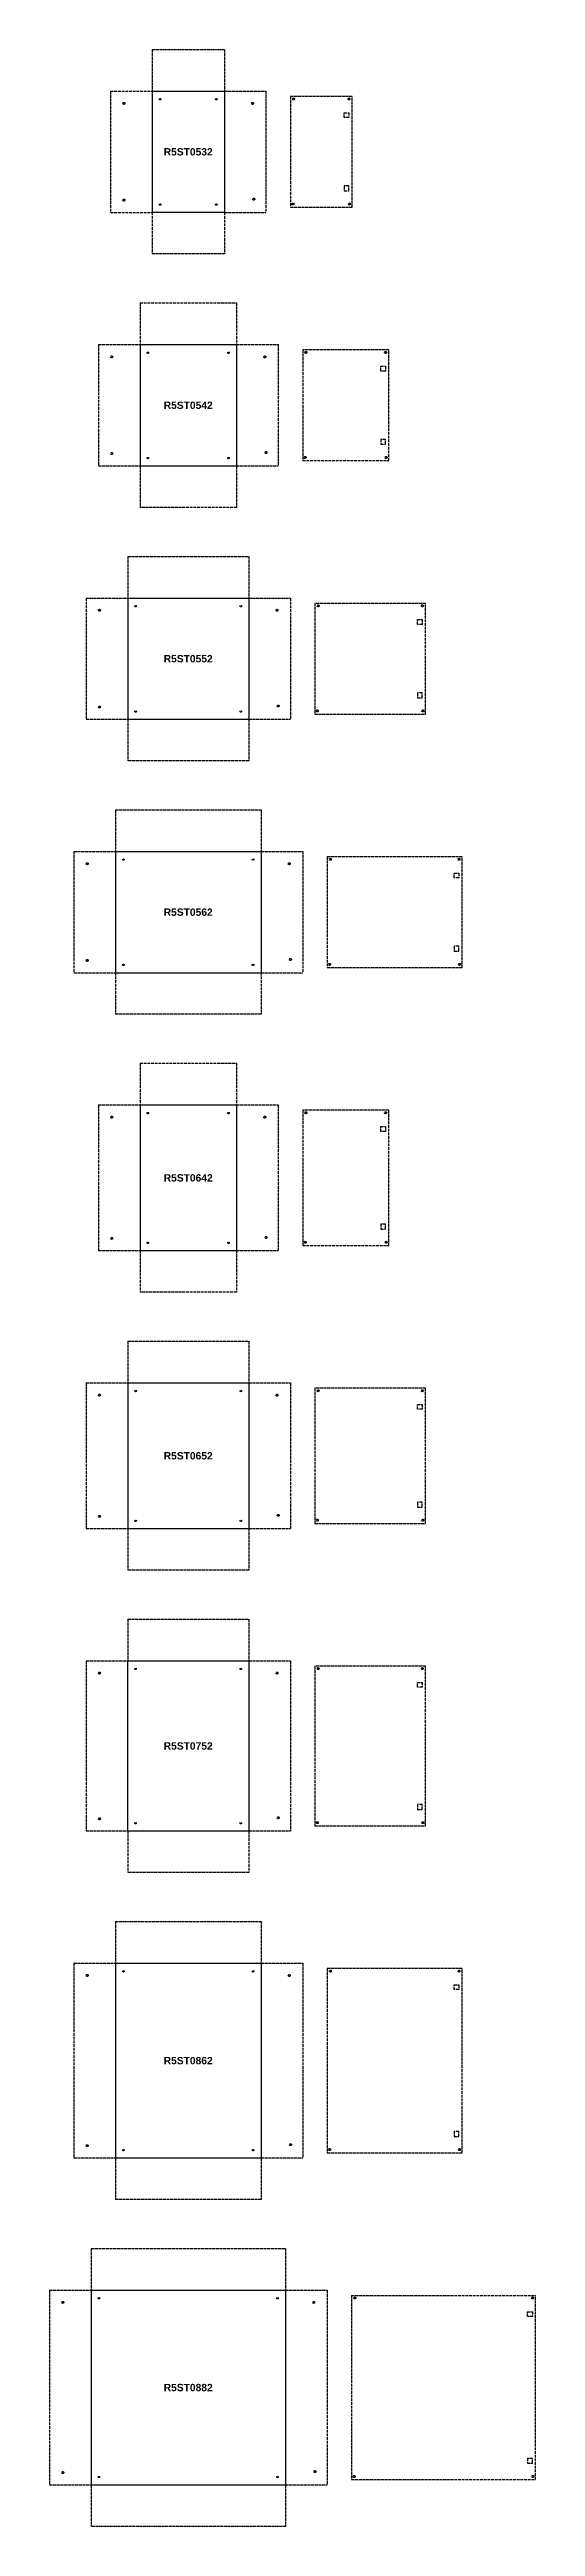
# Model space of a CAD drawing. Header units: millimetres. Extents: x 2534 to 15141, y 1284 to 16748.
# Drawn here: x 4561 to 6548, y 1284 to 11399 of the extents above; entities that cross this region are included whole.
import ezdxf

# ---------------------------------------------------------------- set-up
doc = ezdxf.new("R2010")
doc.units = ezdxf.units.MM
doc.linetypes.add('ACAD_ISO02W100', pattern=[15, 12, -3])
doc.styles.get("Standard").update_dxf_attribs({"font": 'arial.ttf'})

msp = doc.modelspace()

# ---------------------------------------------------------------- texts
at = {"linetype": 'ACAD_ISO02W100', "char_height": 30, "attachment_point": 5}
for s, insert in [('{\\f@Arial Unicode MS|b1|i0|c204|p34;R5ST0532}', (5128, 10981)), ('{\\f@Arial Unicode MS|b1|i0|c204|p34;R5ST0542}', (5128, 9946)), ('{\\f@Arial Unicode MS|b1|i0|c204|p34;R5ST0552}', (5128, 8911)), ('{\\f@Arial Unicode MS|b1|i0|c204|p34;R5ST0562}', (5128, 7876)), ('{\\f@Arial Unicode MS|b1|i0|c204|p34;R5ST0642}', (5128, 6791)), ('{\\f@Arial Unicode MS|b1|i0|c204|p34;R5ST0652}', (5128, 5656)), ('{\\f@Arial Unicode MS|b1|i0|c204|p34;R5ST0752}', (5128, 4471)), ('{\\f@Arial Unicode MS|b1|i0|c204|p34;R5ST0862}', (5128, 3186)), ('{\\f@Arial Unicode MS|b1|i0|c204|p34;R5ST0882}', (5128, 1851))]:
    msp.add_mtext_dynamic_manual_height_columns(s, width=205.92, gutter_width=12.5, heights=[0], dxfattribs=dict(at, insert=insert))

# ---------------------------------------------------------------- blocks, each defined once
blk = doc.blocks.new('A$C11C00261')
at = {"linetype": 'ACAD_ISO02W100', "lineweight": 30}
for p, q in [((0, 20), (20, 20)), ((0, 0), (0, 20)), ((20, 0), (0, 0)), ((20, 20), (20, 0))]:
    blk.add_line(p, q, dxfattribs=at)

# ---------------------------------------------------------------- linework, layer by layer
at = {"linetype": 'ACAD_ISO02W100', "lineweight": 30}
for p, q in [((4981, 11399), (4981, 11229)), ((4981, 11399), (5276, 11399)), ((5276, 11399), (5276, 11229)), ((4811, 11229), (4811, 10734)), ((4811, 11229), (4981, 11229)), ((5276, 11229), (5446, 11229)), ((5446, 11229), (5446, 10734)), ((5798, 11207), (5546, 11207)), ((5546, 11207), (5546, 10755)), ((5798, 10755), (5798, 11207)), ((4811, 10734), (4981, 10734)), ((4981, 10734), (4981, 10564)), ((5276, 10734), (5446, 10734)), ((5276, 10734), (5276, 10564)), ((5546, 10755), (5798, 10755)), ((5276, 10564), (4981, 10564)), ((4931, 10364), (4931, 10194)), ((4931, 10364), (5326, 10364)), ((5326, 10364), (5326, 10194)), ((4761, 10194), (4761, 9699)), ((4761, 10194), (4931, 10194)), ((5326, 10194), (5496, 10194)), ((5496, 10194), (5496, 9699)), ((5948, 10172), (5596, 10172)), ((5596, 10172), (5596, 9720)), ((5948, 9720), (5948, 10172)), ((5596, 9720), (5948, 9720)), ((4761, 9699), (4931, 9699)), ((4931, 9699), (4931, 9529)), ((5326, 9699), (5496, 9699)), ((5326, 9699), (5326, 9529)), ((5326, 9529), (4931, 9529)), ((4881, 9329), (4881, 9159)), ((4881, 9329), (5376, 9329)), ((5376, 9329), (5376, 9159)), ((4711, 9159), (4711, 8664)), ((4711, 9159), (4881, 9159)), ((5376, 9159), (5546, 9159)), ((5546, 9159), (5546, 8664)), ((6098, 9137), (5646, 9137)), ((5646, 9137), (5646, 8685)), ((6098, 8685), (6098, 9137)), ((4711, 8664), (4881, 8664)), ((4881, 8664), (4881, 8494)), ((5376, 8664), (5546, 8664)), ((5376, 8664), (5376, 8494)), ((5646, 8685), (6098, 8685)), ((5376, 8494), (4881, 8494)), ((4831, 8294), (4831, 8124)), ((4831, 8294), (5426, 8294)), ((5426, 8294), (5426, 8124)), ((4661, 8124), (4661, 7629)), ((4661, 8124), (4831, 8124)), ((5426, 8124), (5596, 8124)), ((5596, 8124), (5596, 7629)), ((6248, 8102), (5696, 8102)), ((5696, 8102), (5696, 7650)), ((6248, 7650), (6248, 8102)), ((4661, 7629), (4831, 7629)), ((4831, 7629), (4831, 7459)), ((5426, 7629), (5596, 7629)), ((5426, 7629), (5426, 7459)), ((5696, 7650), (6248, 7650)), ((5426, 7459), (4831, 7459)), ((4931, 7259), (4931, 7089)), ((4931, 7259), (5326, 7259)), ((5326, 7259), (5326, 7089)), ((4761, 7089), (4761, 6494)), ((4761, 7089), (4931, 7089)), ((5326, 7089), (5496, 7089)), ((5496, 7089), (5496, 6494)), ((5948, 7067), (5596, 7067)), ((5596, 7067), (5596, 6515)), ((5948, 6515), (5948, 7067)), ((4761, 6494), (4931, 6494)), ((4931, 6494), (4931, 6324)), ((5326, 6494), (5496, 6494)), ((5326, 6494), (5326, 6324)), ((5596, 6515), (5948, 6515)), ((5326, 6324), (4931, 6324)), ((4881, 6124), (4881, 5954)), ((4881, 6124), (5376, 6124)), ((5376, 6124), (5376, 5954)), ((4711, 5954), (4711, 5359)), ((4711, 5954), (4881, 5954)), ((5376, 5954), (5546, 5954)), ((5546, 5954), (5546, 5359)), ((6098, 5932), (5646, 5932)), ((5646, 5932), (5646, 5380)), ((6098, 5380), (6098, 5932)), ((5646, 5380), (6098, 5380)), ((4711, 5359), (4881, 5359)), ((4881, 5359), (4881, 5189)), ((5376, 5359), (5546, 5359)), ((5376, 5359), (5376, 5189)), ((5376, 5189), (4881, 5189)), ((4881, 4989), (4881, 4819)), ((4881, 4989), (5376, 4989)), ((5376, 4989), (5376, 4819)), ((4711, 4819), (4711, 4124)), ((4711, 4819), (4881, 4819)), ((5376, 4819), (5546, 4819)), ((5546, 4819), (5546, 4124)), ((6098, 4797), (5646, 4797)), ((5646, 4797), (5646, 4145)), ((6098, 4145), (6098, 4797)), ((4711, 4124), (4881, 4124)), ((4881, 4124), (4881, 3954)), ((5376, 4124), (5546, 4124)), ((5376, 4124), (5376, 3954)), ((5646, 4145), (6098, 4145)), ((5376, 3954), (4881, 3954)), ((4831, 3754), (4831, 3584)), ((4831, 3754), (5426, 3754)), ((5426, 3754), (5426, 3584)), ((4661, 3584), (4661, 2789)), ((4661, 3584), (4831, 3584)), ((5426, 3584), (5596, 3584)), ((5596, 3584), (5596, 2789)), ((6248, 3562), (5696, 3562)), ((5696, 3562), (5696, 2810)), ((6248, 2810), (6248, 3562)), ((4661, 2789), (4831, 2789)), ((4831, 2789), (4831, 2619)), ((5426, 2789), (5596, 2789)), ((5426, 2789), (5426, 2619)), ((5696, 2810), (6248, 2810)), ((5426, 2619), (4831, 2619)), ((4731, 2419), (4731, 2249)), ((4731, 2419), (5526, 2419)), ((5526, 2419), (5526, 2249)), ((4561, 2249), (4561, 1454)), ((4561, 2249), (4731, 2249)), ((5526, 2249), (5696, 2249)), ((5696, 2249), (5696, 1454)), ((5796, 2227), (5796, 1475)), ((5796, 2227), (6548, 2227)), ((6548, 1475), (6548, 2227)), ((4561, 1454), (4731, 1454)), ((4731, 1454), (4731, 1284)), ((5526, 1454), (5696, 1454)), ((5526, 1454), (5526, 1284)), ((5796, 1475), (6548, 1475)), ((5526, 1284), (4731, 1284))]:
    msp.add_line(p, q, dxfattribs=at)
at = {"lineweight": 30}
for p, q in [((4981, 11229), (5276, 11229)), ((4981, 11229), (4981, 10734)), ((5276, 11229), (5276, 10734)), ((5276, 10734), (4981, 10734)), ((4931, 10194), (5326, 10194)), ((4931, 10194), (4931, 9699)), ((5326, 10194), (5326, 9699)), ((4931, 9699), (5326, 9699)), ((4881, 9159), (5376, 9159)), ((4881, 9159), (4881, 8664)), ((5376, 9159), (5376, 8664)), ((4881, 8664), (5376, 8664)), ((4831, 8124), (5426, 8124)), ((4831, 8124), (4831, 7629)), ((5426, 8124), (5426, 7629)), ((4831, 7629), (5426, 7629)), ((4931, 7089), (5326, 7089)), ((4931, 7089), (4931, 6494)), ((5326, 7089), (5326, 6494)), ((4931, 6494), (5326, 6494)), ((4881, 5954), (5376, 5954)), ((4881, 5954), (4881, 5359)), ((5376, 5954), (5376, 5359)), ((4881, 5359), (5376, 5359)), ((4881, 4819), (5376, 4819)), ((4881, 4124), (4881, 4819)), ((5376, 4819), (5376, 4124)), ((4881, 4124), (5376, 4124)), ((4831, 3584), (5426, 3584)), ((4831, 3584), (4831, 2789)), ((5426, 3584), (5426, 2789)), ((4831, 2789), (5426, 2789)), ((4731, 2249), (4731, 1454)), ((4731, 2249), (5526, 2249)), ((5526, 2249), (5526, 1454)), ((4731, 1454), (5526, 1454))]:
    msp.add_line(p, q, dxfattribs=at)
at = {"linetype": 'ACAD_ISO02W100', "lineweight": 30}
for centre, radius in [((4865, 11179), 4), ((5013, 11196), 3), ((5243, 11196), 3), ((5391, 11179), 4), ((5559, 11197), 4), ((5785, 11197), 4), ((4865, 10784), 4), ((5013, 10766), 3), ((5243, 10766), 3), ((5396, 10788), 4), ((5556, 10768), 4), ((5787, 10768), 4), ((4815, 10144), 4), ((4963, 10161), 3), ((5293, 10161), 3), ((5441, 10144), 4), ((5609, 10162), 4), ((5935, 10162), 4), ((4815, 9749), 4), ((4963, 9731), 3), ((5293, 9731), 3), ((5446, 9753), 4), ((5606, 9733), 4), ((5937, 9733), 4), ((4765, 9109), 4), ((4913, 9126), 3), ((5343, 9126), 3), ((5491, 9109), 4), ((5659, 9127), 4), ((6085, 9127), 4), ((4765, 8714), 4), ((4913, 8696), 3), ((5343, 8696), 3), ((5496, 8718), 4), ((5656, 8698), 4), ((6087, 8698), 4), ((4863, 8091), 3), ((5393, 8091), 3), ((5709, 8092), 4), ((6235, 8092), 4), ((4715, 8074), 4), ((5541, 8074), 4), ((4715, 7679), 4), ((4863, 7661), 3), ((5393, 7661), 3), ((5546, 7683), 4), ((5706, 7663), 4), ((6237, 7663), 4), ((4815, 7039), 4), ((4963, 7056), 3), ((5293, 7056), 3), ((5441, 7039), 4), ((5609, 7057), 4), ((5935, 7057), 4), ((4815, 6544), 4), ((4963, 6526), 3), ((5293, 6526), 3), ((5446, 6548), 4), ((5606, 6528), 4), ((5937, 6528), 4), ((4765, 5904), 4), ((4913, 5921), 3), ((5343, 5921), 3), ((5491, 5904), 4), ((5659, 5922), 4), ((6085, 5922), 4), ((4765, 5409), 4), ((4913, 5391), 3), ((5343, 5391), 3), ((5496, 5413), 4), ((5656, 5393), 4), ((6087, 5393), 4), ((4765, 4769), 4), ((4913, 4786), 3), ((5343, 4786), 3), ((5491, 4769), 4), ((5659, 4787), 4), ((6085, 4787), 4), ((4765, 4174), 4), ((4913, 4156), 3), ((5343, 4156), 3), ((5496, 4178), 4), ((5656, 4158), 4), ((6087, 4158), 4), ((4863, 3551), 3), ((5393, 3551), 3), ((5709, 3552), 4), ((6235, 3552), 4), ((4715, 3534), 4), ((5541, 3534), 4), ((4715, 2839), 4), ((5546, 2843), 4), ((4863, 2821), 3), ((5393, 2821), 3), ((5706, 2823), 4), ((6237, 2823), 4), ((4615, 2199), 4), ((4763, 2216), 3), ((5493, 2216), 3), ((5641, 2199), 4), ((5809, 2217), 4), ((6535, 2217), 4), ((4615, 1504), 4), ((4763, 1486), 3), ((5493, 1486), 3), ((5646, 1508), 4), ((5806, 1488), 4), ((6537, 1488), 4)]:
    msp.add_circle(centre, radius, dxfattribs=at)

# ---------------------------------------------------------------- block references
for p in [(5765, 11121), (5915, 10086), (6065, 9051), (6215, 8016), (5915, 6981), (6065, 5846), (6065, 4711), (6215, 3476), (6515, 2141)]:
    msp.add_blockref('A$C11C00261', p, dxfattribs=at)
at = {"linetype": 'ACAD_ISO02W100', "lineweight": 30, "xscale": -1, "rotation": 180}
for p in [(5765, 10842), (5915, 9807), (6065, 8772), (6215, 7737), (5915, 6602), (6065, 5467), (6065, 4232), (6215, 2897), (6515, 1562)]:
    msp.add_blockref('A$C11C00261', p, dxfattribs=at)

msp.set_redraw_order([(e.dxf.handle, doc.entitydb.next_handle()) for e in msp.query("TEXT MTEXT ATTDEF DIMENSION ARC_DIMENSION")])  # texts and dimensions are drawn at this point

doc.saveas('drawing.dxf')
